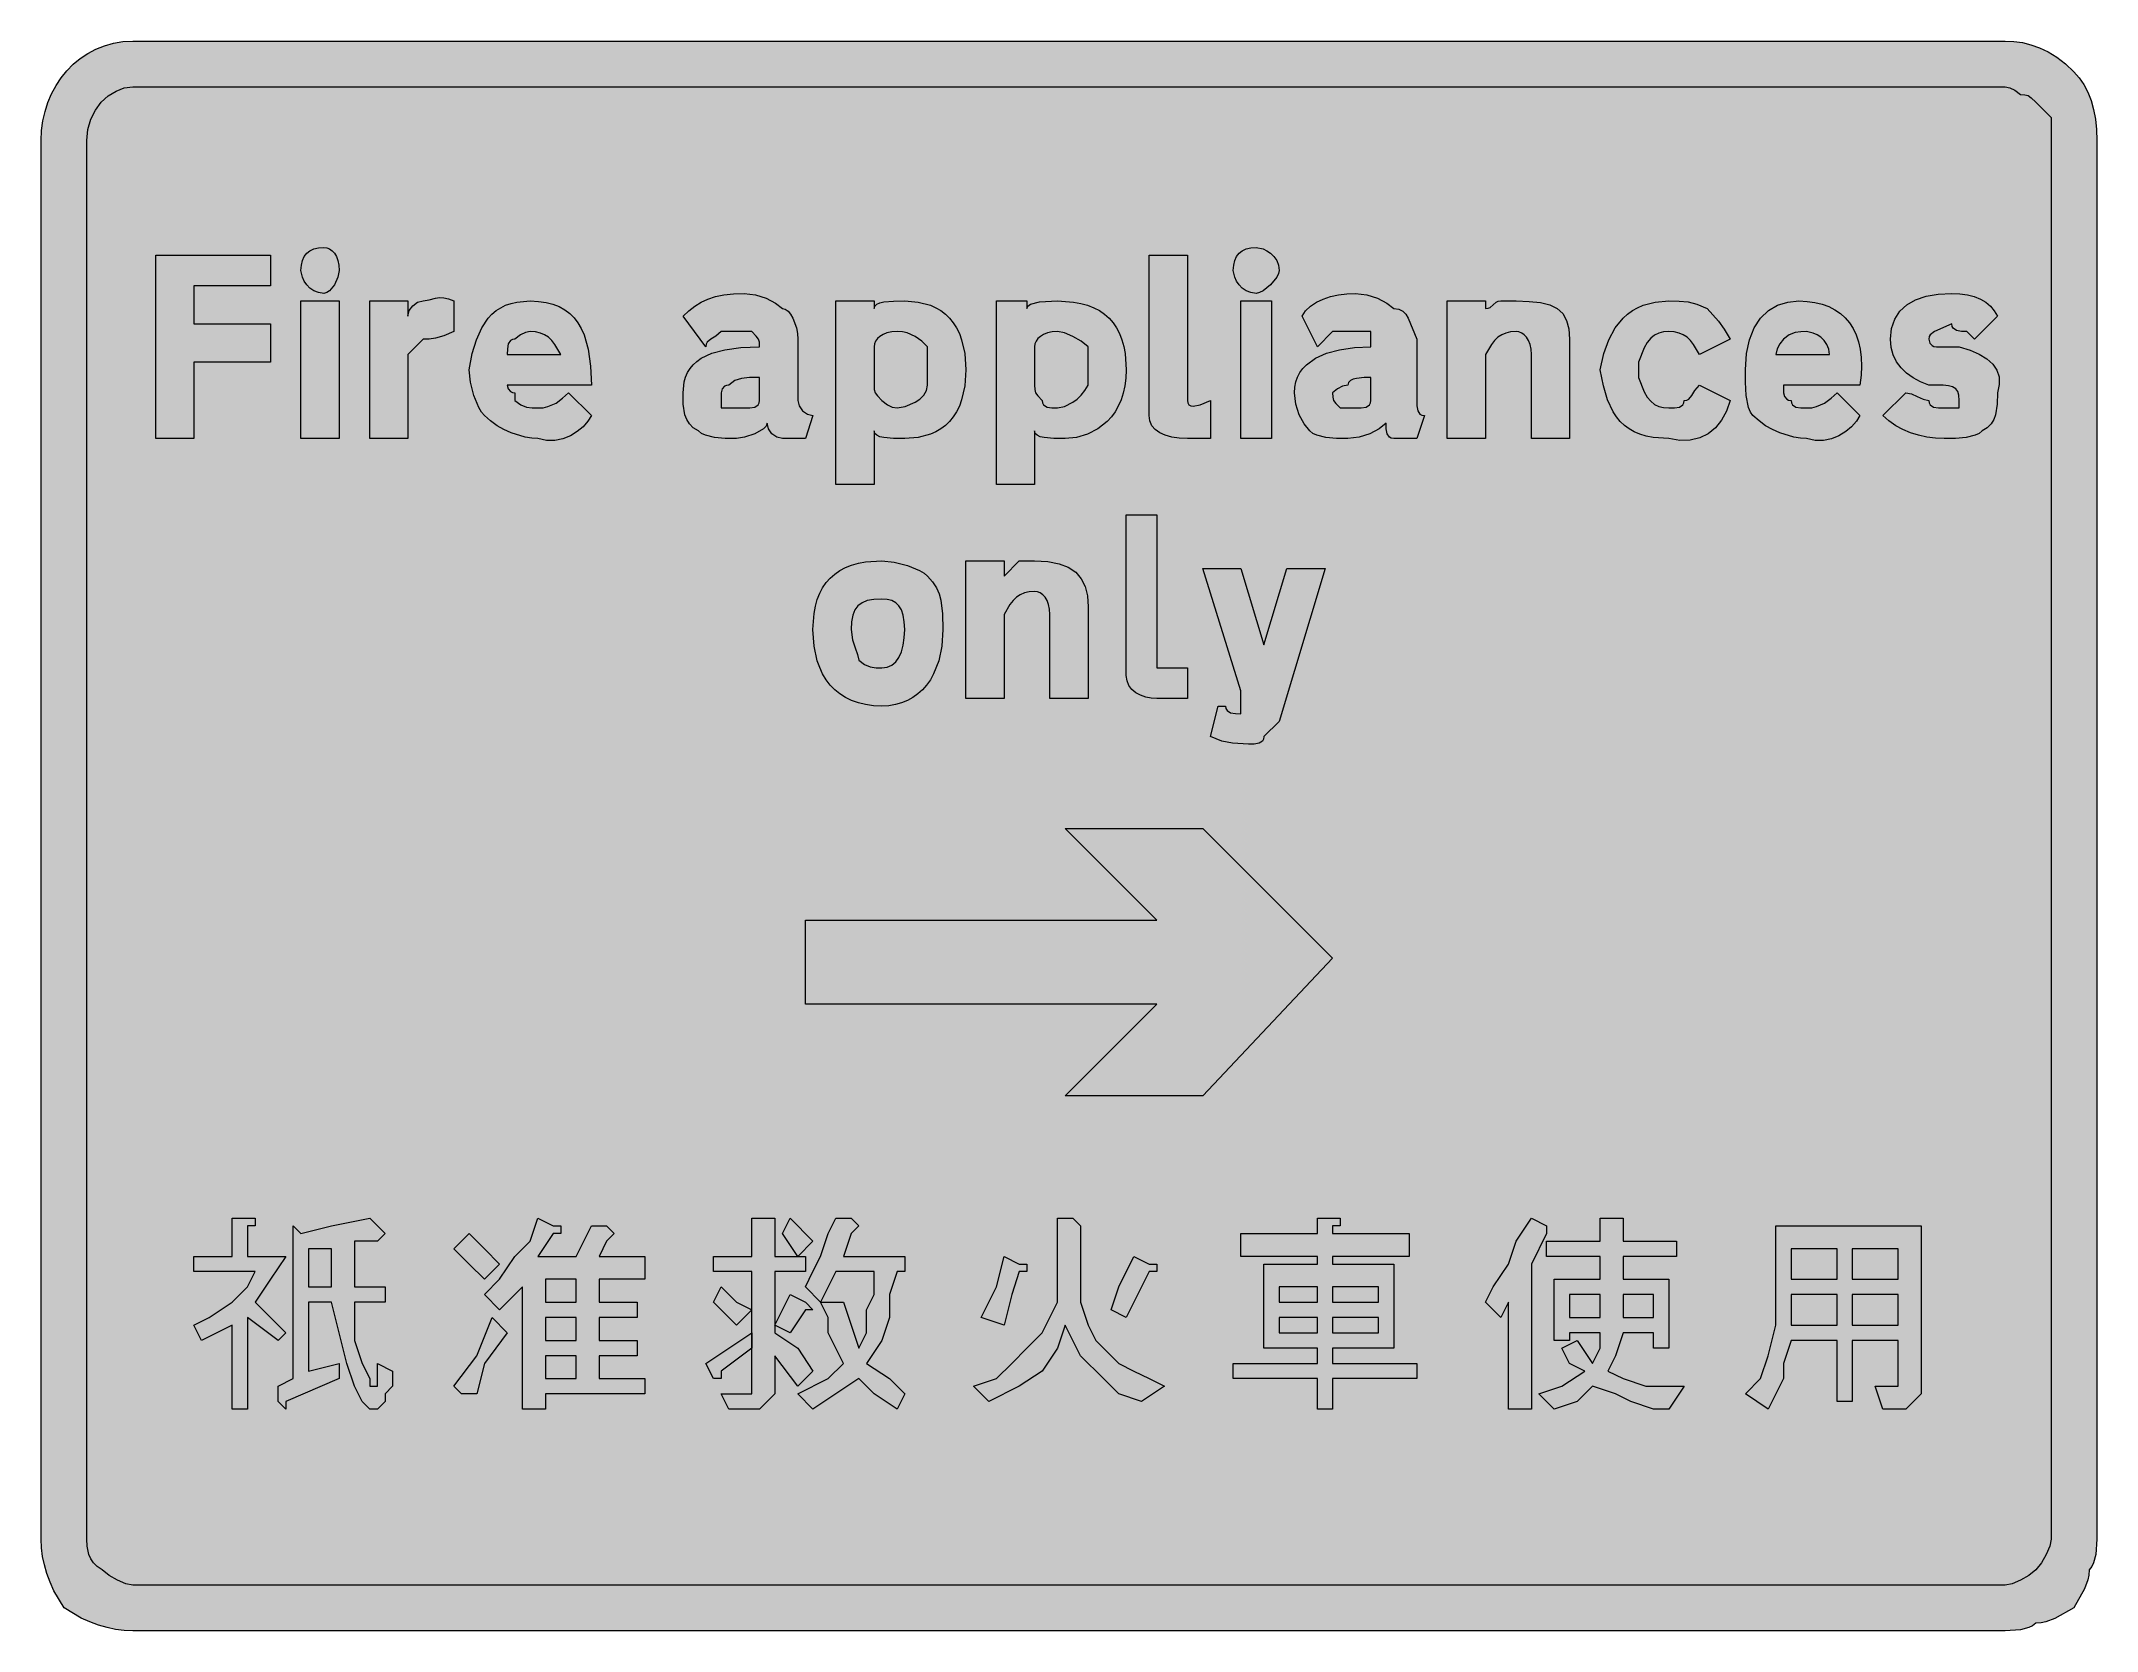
# Model space of a CAD drawing. Header units: metres. Extents: x 123 to 445, y 11 to 260.
import ezdxf

# ---------------------------------------------------------------- set-up
doc = ezdxf.new("R2010")
doc.units = ezdxf.units.M
doc.layers.add('FILL_BLACK_000000', color=7, linetype='Continuous', true_color=0x000000)
doc.layers.add('FILL_WHITE_FFFFFF', color=7, linetype='Continuous', true_color=0xffffff)

msp = doc.modelspace()

# ---------------------------------------------------------------- hatches: boundary and pattern name
at = {"layer": 'FILL_BLACK_000000', "true_color": 0x000000}
h = msp.add_hatch(color=7, dxfattribs=at)
h.dxf.hatch_style = 1
h.paths.add_polyline_path([(430.95, 260.16), (432.3, 260.1), (433.65, 259.92), (435, 259.59), (436.35, 259.11), (437.7, 258.46), (439.05, 257.63), (440.4, 256.6), (441.75, 255.36), (442.59, 254.4), (443.32, 253.33), (443.94, 252.15), (444.45, 250.86), (444.84, 249.45), (445.12, 247.93), (445.29, 246.3), (445.35, 244.56), (445.35, 24.96), (445.2, 22.56), (444.84, 21.25), (444.55, 20.66), (444.15, 20.16), (444.1, 19.31), (443.94, 18.55), (443.4, 17.16), (441.75, 14.16), (438.75, 12.51), (437.36, 11.97), (436.6, 11.81), (435.75, 11.76), (435.25, 11.36), (434.66, 11.07), (433.35, 10.71), (430.95, 10.56), (136.95, 10.56), (135.6, 10.62), (134.25, 10.78), (132.9, 11.07), (131.55, 11.46), (130.2, 11.97), (128.85, 12.58), (126.15, 14.16), (124.57, 16.86), (123.96, 18.21), (123.45, 19.56), (123.06, 20.91), (122.77, 22.26), (122.61, 23.61), (122.55, 24.96), (122.55, 244.56), (122.62, 246.12), (122.82, 247.64), (123.16, 249.12), (123.62, 250.54), (124.2, 251.9), (124.89, 253.19), (125.69, 254.39), (126.6, 255.51), (127.6, 256.53), (128.7, 257.44), (129.89, 258.23), (131.16, 258.9), (132.5, 259.44), (133.92, 259.83), (135.4, 260.08), (136.95, 260.16), (430.95, 260.16)])
h = msp.add_hatch(color=7, dxfattribs=at)
h.dxf.hatch_style = 1
h.paths.add_polyline_path([(146.55, 197.76), (140.55, 197.76), (140.55, 226.56), (158.55, 226.56), (158.55, 221.76), (146.55, 221.76), (146.55, 215.76), (158.55, 215.76), (158.55, 209.76), (146.55, 209.76), (146.55, 197.76)])
h = msp.add_hatch(color=7, dxfattribs=at)
h.dxf.hatch_style = 1
h.paths.add_polyline_path([(169.14, 223.09), (168.6, 221.91), (167.83, 220.95), (167.4, 220.67), (166.95, 220.56), (166.11, 220.67), (165.37, 220.95), (164.76, 221.38), (164.25, 221.91), (163.86, 222.49), (163.57, 223.09), (163.35, 224.16), (163.41, 225), (163.57, 225.73), (163.86, 226.35), (164.25, 226.86), (164.76, 227.25), (165.37, 227.53), (166.11, 227.7), (166.95, 227.76), (167.4, 227.7), (167.83, 227.53), (168.24, 227.25), (168.6, 226.86), (168.91, 226.35), (169.14, 225.73), (169.3, 225), (169.35, 224.16), (169.14, 223.09)])
h = msp.add_hatch(color=7, dxfattribs=at)
h.dxf.hatch_style = 1
h.paths.add_polyline_path([(302.55, 204.96), (302.55, 203.76), (302.61, 203.37), (302.77, 203.08), (303.06, 202.92), (303.45, 202.86), (304.57, 203.08), (306.15, 203.76), (306.15, 197.76), (304.95, 197.76), (302.55, 197.76), (301.26, 197.82), (300.09, 197.98), (299.07, 198.27), (298.2, 198.66), (297.5, 199.17), (296.98, 199.78), (296.66, 200.52), (296.55, 201.36), (296.55, 202.56), (296.55, 226.56), (302.55, 226.56), (302.55, 204.96)])
h = msp.add_hatch(color=7, dxfattribs=at)
h.dxf.hatch_style = 1
h.paths.add_polyline_path([(316.84, 223.66), (316.56, 223.09), (315.6, 221.91), (314.42, 220.95), (313.85, 220.67), (313.35, 220.56), (312.51, 220.67), (311.77, 220.95), (311.16, 221.38), (310.65, 221.91), (310.26, 222.49), (309.97, 223.09), (309.75, 224.16), (309.81, 225), (309.97, 225.73), (310.26, 226.35), (310.65, 226.86), (311.16, 227.25), (311.77, 227.53), (312.51, 227.7), (313.35, 227.76), (314.42, 227.53), (315.02, 227.25), (315.6, 226.86), (316.13, 226.35), (316.56, 225.73), (316.84, 225), (316.95, 224.16), (316.84, 223.66)])
h = msp.add_hatch(color=7, dxfattribs=at)
h.dxf.hatch_style = 1
h.paths.add_polyline_path([(174.15, 219.36), (180.15, 219.36), (180.15, 216.96), (180.36, 217.84), (180.9, 218.61), (181.67, 219.15), (182.55, 219.36), (183.47, 219.53), (184.5, 219.81), (185.09, 219.89), (185.76, 219.87), (186.5, 219.7), (187.35, 219.36), (187.35, 214.56), (185.76, 213.87), (184.5, 213.51), (183.47, 213.38), (182.55, 213.36), (180.15, 210.96), (180.15, 197.76), (174.15, 197.76), (174.15, 219.36)])
h = msp.add_hatch(color=7, dxfattribs=at)
h.dxf.hatch_style = 1
h.paths.add_polyline_path([(238.95, 197.76), (238.07, 197.97), (237.3, 198.51), (236.76, 199.28), (236.55, 200.16), (236.39, 199.71), (235.97, 199.28), (234.6, 198.51), (233.01, 197.97), (231.75, 197.76), (229.97, 197.78), (228.3, 197.91), (226.86, 198.27), (226.25, 198.56), (225.75, 198.96), (224.96, 199.46), (224.36, 200.07), (223.94, 200.75), (223.65, 201.51), (223.39, 203.18), (223.35, 204.96), (223.52, 206.65), (223.74, 207.41), (224.04, 208.11), (224.44, 208.76), (224.93, 209.35), (225.52, 209.88), (226.2, 210.36), (227.86, 211.15), (229.93, 211.71), (232.42, 212.05), (235.35, 212.16), (235.33, 212.87), (235.2, 213.36), (234.84, 213.85), (234.15, 214.56), (232.95, 214.56), (229.35, 214.56), (228.47, 213.85), (227.7, 213.36), (227.16, 212.87), (227, 212.56), (226.95, 212.16), (223.35, 216.96), (224.25, 217.8), (225.19, 218.53), (226.18, 219.15), (227.25, 219.66), (228.44, 220.05), (229.76, 220.33), (231.26, 220.5), (232.95, 220.56), (234.73, 220.35), (236.4, 219.81), (237.84, 219.04), (238.95, 218.16), (239.4, 218.05), (239.83, 217.75), (240.24, 217.27), (240.6, 216.66), (241.14, 215.12), (241.3, 214.26), (241.35, 213.36), (241.35, 203.76), (241.56, 202.88), (242.1, 202.11), (242.87, 201.57), (243.75, 201.36), (242.55, 197.76), (238.95, 197.76)])
h.paths.add_polyline_path([(232.95, 202.56), (233.83, 202.58), (234.6, 202.71), (235.14, 203.07), (235.3, 203.36), (235.35, 203.76), (235.35, 207.36), (233.76, 207.34), (232.5, 207.21), (231.47, 206.85), (230.55, 206.16), (230.15, 206.11), (229.86, 205.97), (229.5, 205.56), (229.35, 204.96), (229.35, 202.56), (232.95, 202.56)], flags=16)
h = msp.add_hatch(color=7, dxfattribs=at)
h.dxf.hatch_style = 1
h.paths.add_polyline_path([(334.95, 197.76), (334.55, 197.81), (334.26, 197.97), (333.9, 198.51), (333.77, 199.28), (333.75, 200.16), (332.64, 199.28), (331.2, 198.51), (329.53, 197.97), (327.75, 197.76), (325.97, 197.78), (324.3, 197.91), (322.86, 198.27), (322.25, 198.56), (321.75, 198.96), (320.87, 200.07), (320.1, 201.51), (319.56, 203.18), (319.35, 204.96), (319.41, 205.83), (319.57, 206.65), (319.84, 207.41), (320.21, 208.11), (320.68, 208.76), (321.25, 209.35), (322.65, 210.36), (324.39, 211.15), (326.44, 211.71), (328.77, 212.05), (331.35, 212.16), (331.35, 214.56), (328.95, 214.56), (325.35, 214.56), (322.95, 212.16), (320.55, 216.96), (321.11, 217.8), (321.86, 218.53), (322.79, 219.15), (323.85, 219.66), (325.03, 220.05), (326.29, 220.33), (327.6, 220.5), (328.95, 220.56), (330.73, 220.35), (332.4, 219.81), (333.84, 219.04), (334.95, 218.16), (335.74, 218.05), (336.36, 217.75), (336.83, 217.27), (337.2, 216.66), (338.55, 213.36), (338.55, 203.76), (338.57, 202.88), (338.7, 202.11), (339.06, 201.57), (339.35, 201.41), (339.75, 201.36), (338.55, 197.76), (334.95, 197.76)])
h.paths.add_polyline_path([(325.5, 203.76), (325.86, 203.27), (326.55, 202.56), (328.95, 202.56), (329.83, 202.58), (330.6, 202.71), (331.14, 203.07), (331.3, 203.36), (331.35, 203.76), (331.35, 207.36), (330.28, 207.34), (329.1, 207.21), (328.57, 207.07), (328.14, 206.85), (327.86, 206.56), (327.75, 206.16), (326.87, 205.97), (326.1, 205.56), (325.35, 204.96), (325.37, 204.25), (325.5, 203.76)], flags=16)
h = msp.add_hatch(color=7, dxfattribs=at)
h.dxf.hatch_style = 1
h.paths.add_polyline_path([(429.71, 203.18), (429.45, 201.51), (429.16, 200.75), (428.74, 200.07), (428.14, 199.46), (427.35, 198.96), (426.85, 198.56), (426.24, 198.27), (424.8, 197.91), (423.13, 197.78), (421.35, 197.76), (420, 197.82), (418.67, 197.98), (417.36, 198.27), (416.1, 198.66), (414.89, 199.17), (413.76, 199.78), (412.7, 200.52), (411.75, 201.36), (415.35, 204.96), (416.25, 204.77), (417.15, 204.36), (418.05, 203.95), (418.95, 203.76), (419, 203.36), (419.16, 203.07), (419.7, 202.71), (420.47, 202.58), (421.35, 202.56), (423.75, 202.56), (423.75, 203.76), (423.69, 204.55), (423.51, 205.15), (423.18, 205.57), (422.7, 205.86), (422.05, 206.03), (421.22, 206.12), (418.95, 206.16), (417.66, 206.67), (416.49, 207.28), (415.47, 208.02), (414.6, 208.86), (413.9, 209.82), (413.38, 210.88), (413.06, 212.07), (412.95, 213.36), (413.12, 215.05), (413.61, 216.51), (414.41, 217.75), (415.5, 218.76), (416.88, 219.55), (418.52, 220.11), (420.41, 220.45), (422.55, 220.56), (423.84, 220.5), (425.03, 220.33), (426.09, 220.05), (427.05, 219.66), (427.89, 219.15), (428.62, 218.53), (429.24, 217.8), (429.75, 216.96), (426.15, 213.36), (424.95, 214.56), (424.07, 214.58), (423.3, 214.71), (422.76, 215.07), (422.6, 215.36), (422.55, 215.76), (419.85, 214.56), (419.17, 214.07), (419.01, 213.76), (418.95, 213.36), (419.1, 212.76), (419.46, 212.35), (419.75, 212.21), (420.15, 212.16), (423.75, 212.16), (425.44, 211.65), (426.88, 211.03), (428.07, 210.3), (429, 209.46), (429.64, 208.5), (429.99, 207.43), (430.03, 206.25), (429.75, 204.96), (429.71, 203.18)])
h = msp.add_hatch(color=7, dxfattribs=at)
h.dxf.hatch_style = 1
h.paths.add_polyline_path([(163.35, 197.76), (163.35, 219.36), (169.35, 219.36), (169.35, 197.76), (163.35, 197.76)])
h = msp.add_hatch(color=7, dxfattribs=at)
h.dxf.hatch_style = 1
h.paths.add_polyline_path([(195.9, 205.56), (196.26, 205.15), (196.55, 205.01), (196.95, 204.96), (196.95, 203.76), (197.85, 203.07), (198.75, 202.71), (199.65, 202.58), (200.55, 202.56), (201.4, 202.61), (202.14, 202.77), (203.4, 203.31), (204.43, 204.08), (205.35, 204.96), (208.95, 201.36), (208.39, 200.47), (207.64, 199.62), (206.71, 198.85), (205.65, 198.21), (204.47, 197.74), (203.21, 197.48), (201.9, 197.47), (200.55, 197.76), (199.6, 197.82), (198.56, 197.98), (196.35, 198.66), (195.23, 199.17), (194.14, 199.78), (193.1, 200.52), (192.15, 201.36), (191.7, 201.92), (191.27, 202.65), (190.5, 204.51), (189.96, 206.59), (189.75, 208.56), (190.26, 211.09), (190.91, 213.28), (191.73, 215.14), (192.75, 216.66), (193.34, 217.29), (193.99, 217.84), (194.71, 218.31), (195.49, 218.68), (196.34, 218.98), (197.26, 219.19), (199.35, 219.36), (200.64, 219.3), (201.83, 219.14), (202.91, 218.86), (203.89, 218.48), (204.77, 217.99), (205.55, 217.4), (206.24, 216.7), (206.85, 215.91), (207.37, 215.02), (207.81, 214.03), (208.46, 211.77), (208.83, 209.14), (208.95, 206.16), (195.75, 206.16), (195.9, 205.56)])
h.paths.add_polyline_path([(203.23, 212.53), (202.74, 213.15), (202.2, 213.66), (201.61, 214.05), (200.94, 214.33), (200.2, 214.5), (199.35, 214.56), (198.6, 214.41), (197.83, 214.05), (196.95, 213.36), (196.55, 213.31), (196.26, 213.15), (195.9, 212.61), (195.77, 211.84), (195.75, 210.96), (204.15, 210.96), (203.23, 212.53)], flags=16)
h = msp.add_hatch(color=7, dxfattribs=at)
h.dxf.hatch_style = 1
h.paths.add_polyline_path([(267.09, 203.83), (266.73, 202.86), (266.29, 201.98), (265.78, 201.18), (265.2, 200.46), (264.55, 199.83), (263.82, 199.28), (263.04, 198.81), (262.18, 198.43), (260.29, 197.93), (258.15, 197.76), (256.39, 197.78), (254.85, 197.91), (254.24, 198.05), (253.76, 198.27), (253.46, 198.56), (253.35, 198.96), (253.35, 190.56), (247.35, 190.56), (247.35, 219.36), (253.35, 219.36), (253.35, 218.16), (253.46, 218.56), (253.76, 218.85), (254.24, 219.07), (254.85, 219.21), (256.39, 219.34), (258.15, 219.36), (260.29, 219.19), (262.18, 218.68), (263.04, 218.31), (263.82, 217.84), (264.55, 217.29), (265.2, 216.66), (265.78, 215.94), (266.29, 215.14), (266.73, 214.26), (267.09, 213.28), (267.58, 211.09), (267.75, 208.56), (267.58, 206.03), (267.09, 203.83)])
h.paths.add_polyline_path([(259.8, 203.46), (260.55, 203.97), (261.17, 204.58), (261.59, 205.32), (261.75, 206.16), (261.75, 210.96), (261.75, 212.16), (260.83, 213.04), (259.8, 213.81), (258.54, 214.35), (257.8, 214.51), (256.95, 214.56), (256.11, 214.51), (255.37, 214.35), (254.76, 214.12), (254.25, 213.81), (253.86, 213.45), (253.57, 213.04), (253.41, 212.61), (253.35, 212.16), (253.35, 206.16), (253.37, 205.45), (253.5, 204.96), (253.86, 204.47), (254.55, 203.76), (255.43, 203.07), (256.2, 202.71), (256.95, 202.56), (258.21, 202.78), (259.8, 203.46)], flags=16)
h = msp.add_hatch(color=7, dxfattribs=at)
h.dxf.hatch_style = 1
h.paths.add_polyline_path([(292.73, 206.03), (292.48, 204.89), (292.12, 203.83), (291.69, 202.86), (291.18, 201.98), (290.6, 201.18), (289.95, 200.46), (288.5, 199.28), (286.87, 198.43), (285.14, 197.93), (283.35, 197.76), (281.59, 197.78), (280.05, 197.91), (279.44, 198.05), (278.96, 198.27), (278.66, 198.56), (278.55, 198.96), (278.55, 190.56), (272.55, 190.56), (272.55, 219.36), (277.35, 219.36), (277.35, 218.16), (277.51, 218.56), (277.93, 218.85), (279.3, 219.21), (282.15, 219.36), (284.68, 219.19), (285.82, 218.98), (286.88, 218.68), (287.85, 218.31), (288.73, 217.84), (289.53, 217.29), (290.25, 216.66), (290.88, 215.94), (291.43, 215.14), (291.9, 214.26), (292.27, 213.28), (292.57, 212.23), (292.78, 211.09), (292.95, 208.56), (292.89, 207.25), (292.73, 206.03)])
h.paths.add_polyline_path([(284.55, 203.46), (285.22, 203.97), (285.86, 204.58), (286.45, 205.32), (286.95, 206.16), (286.95, 210.96), (286.95, 212.16), (285.86, 213.04), (284.55, 213.81), (283.24, 214.35), (282.15, 214.56), (281.31, 214.51), (280.58, 214.35), (279.96, 214.12), (279.45, 213.81), (279.06, 213.45), (278.77, 213.04), (278.61, 212.61), (278.55, 212.16), (278.55, 206.16), (278.57, 205.45), (278.7, 204.96), (279.06, 204.47), (279.75, 203.76), (279.8, 203.36), (279.96, 203.07), (280.5, 202.71), (281.27, 202.58), (282.15, 202.56), (283.24, 202.78), (284.55, 203.46)], flags=16)
h = msp.add_hatch(color=7, dxfattribs=at)
h.dxf.hatch_style = 1
h.paths.add_polyline_path([(310.95, 197.76), (310.95, 219.36), (315.75, 219.36), (315.75, 197.76), (310.95, 197.76)])
h = msp.add_hatch(color=7, dxfattribs=at)
h.dxf.hatch_style = 1
h.paths.add_polyline_path([(356.55, 197.76), (356.55, 210.96), (356.5, 211.8), (356.34, 212.53), (356.11, 213.15), (355.8, 213.66), (355.44, 214.05), (355.03, 214.33), (354.6, 214.5), (354.15, 214.56), (353.3, 214.5), (352.56, 214.33), (351.89, 214.05), (351.3, 213.66), (350.76, 213.15), (350.27, 212.53), (349.35, 210.96), (349.35, 197.76), (343.35, 197.76), (343.35, 219.36), (349.35, 219.36), (349.35, 218.16), (349.75, 218.21), (350.06, 218.35), (350.55, 218.76), (351.04, 219.17), (351.35, 219.31), (351.75, 219.36), (354.15, 219.36), (356.23, 219.3), (357.99, 219.1), (359.44, 218.73), (360.6, 218.16), (361.47, 217.37), (362.08, 216.32), (362.44, 215), (362.55, 213.36), (362.55, 212.16), (362.55, 197.76), (356.55, 197.76)])
h = msp.add_hatch(color=7, dxfattribs=at)
h.dxf.hatch_style = 1
h.paths.add_polyline_path([(379.76, 219.34), (381.15, 219.21), (382.54, 218.85), (384.15, 218.16), (385.95, 216.21), (386.85, 214.95), (387.75, 213.36), (382.95, 210.96), (382.03, 212.53), (381.54, 213.15), (381, 213.66), (380.41, 214.05), (379.74, 214.33), (379, 214.5), (378.15, 214.56), (377.3, 214.5), (376.56, 214.32), (375.89, 213.99), (375.3, 213.51), (374.76, 212.86), (374.27, 212.03), (373.35, 209.76), (373.35, 208.56), (373.35, 207.36), (374.27, 205.09), (374.76, 204.26), (375.3, 203.61), (375.89, 203.13), (376.56, 202.8), (377.3, 202.62), (378.15, 202.56), (379.03, 202.58), (379.8, 202.71), (380.34, 203.07), (380.5, 203.36), (380.55, 203.76), (380.95, 203.81), (381.26, 203.97), (381.75, 204.51), (382.24, 205.28), (382.95, 206.16), (387.75, 203.76), (387.19, 202.07), (386.42, 200.63), (385.45, 199.44), (384.3, 198.51), (382.98, 197.87), (381.51, 197.52), (379.89, 197.48), (378.15, 197.76), (375.67, 197.93), (374.58, 198.14), (373.59, 198.43), (372.7, 198.81), (371.89, 199.28), (371.15, 199.83), (370.5, 200.46), (369.92, 201.18), (369.4, 201.98), (368.53, 203.83), (367.86, 206.03), (367.35, 208.56), (367.91, 211.09), (368.7, 213.28), (369.71, 215.14), (370.95, 216.66), (371.65, 217.29), (372.41, 217.84), (373.23, 218.31), (374.1, 218.68), (376.01, 219.19), (378.15, 219.36), (379.76, 219.34)])
h = msp.add_hatch(color=7, dxfattribs=at)
h.dxf.hatch_style = 1
h.paths.add_polyline_path([(396.15, 204.96), (396.3, 204.36), (396.66, 203.95), (396.95, 203.81), (397.35, 203.76), (397.4, 203.36), (397.56, 203.07), (398.1, 202.71), (398.87, 202.58), (399.75, 202.56), (400.6, 202.61), (401.34, 202.77), (402.6, 203.31), (403.63, 204.08), (404.55, 204.96), (408.15, 201.36), (407.59, 200.47), (406.84, 199.62), (405.91, 198.85), (404.85, 198.21), (403.67, 197.74), (402.41, 197.48), (401.1, 197.47), (399.75, 197.76), (398.8, 197.82), (397.76, 197.98), (395.55, 198.66), (394.43, 199.17), (393.34, 199.78), (392.3, 200.52), (391.35, 201.36), (390.95, 201.92), (390.66, 202.65), (390.3, 204.51), (390.17, 206.59), (390.15, 208.56), (390.31, 211.09), (390.79, 213.28), (391.54, 215.14), (392.55, 216.66), (393.78, 217.84), (395.21, 218.68), (396.81, 219.19), (398.55, 219.36), (399.86, 219.3), (401.08, 219.14), (402.21, 218.86), (403.26, 218.48), (404.21, 217.99), (405.07, 217.4), (405.83, 216.7), (406.5, 215.91), (407.07, 215.02), (407.54, 214.03), (407.91, 212.94), (408.17, 211.77), (408.33, 210.5), (408.38, 209.14), (408.32, 207.69), (408.15, 206.16), (396.15, 206.16), (396.15, 204.96)])
h.paths.add_polyline_path([(403.24, 211.8), (402.96, 212.53), (402.53, 213.15), (402, 213.66), (401.42, 214.05), (400.82, 214.33), (399.75, 214.56), (398.85, 214.54), (397.95, 214.41), (397.05, 214.05), (396.15, 213.36), (395.55, 212.61), (395.14, 211.84), (394.95, 210.96), (403.35, 210.96), (403.24, 211.8)], flags=16)
h = msp.add_hatch(color=7, dxfattribs=at)
h.dxf.hatch_style = 1
h.paths.add_polyline_path([(297.75, 162.96), (297.75, 161.76), (302.55, 161.76), (302.55, 156.96), (301.35, 156.96), (297.75, 156.96), (296.85, 157.02), (295.99, 157.18), (295.18, 157.47), (294.45, 157.86), (293.84, 158.37), (293.36, 158.98), (293.06, 159.72), (292.95, 160.56), (292.95, 161.76), (292.95, 185.76), (297.75, 185.76), (297.75, 162.96)])
h = msp.add_hatch(color=7, dxfattribs=at)
h.dxf.hatch_style = 1
h.paths.add_polyline_path([(263.49, 162.85), (262.69, 160.8), (262.18, 159.89), (261.6, 159.06), (260.95, 158.32), (260.22, 157.66), (259.44, 157.09), (258.58, 156.62), (257.66, 156.25), (256.69, 155.98), (255.65, 155.82), (254.55, 155.76), (253.24, 155.82), (252.02, 155.98), (250.88, 156.25), (249.82, 156.62), (248.85, 157.09), (247.97, 157.66), (247.17, 158.32), (246.45, 159.06), (245.82, 159.89), (245.27, 160.8), (244.8, 161.79), (244.43, 162.85), (243.92, 165.18), (243.75, 167.76), (243.92, 170.29), (244.13, 171.43), (244.43, 172.48), (244.8, 173.46), (245.27, 174.34), (245.82, 175.14), (246.45, 175.86), (247.17, 176.49), (247.97, 177.04), (248.85, 177.51), (249.82, 177.88), (250.88, 178.18), (252.02, 178.39), (254.55, 178.56), (256.52, 178.35), (258.6, 177.81), (260.46, 177.04), (261.19, 176.61), (261.75, 176.16), (262.54, 175.26), (263.14, 174.34), (263.56, 173.4), (263.85, 172.41), (264.11, 170.25), (264.15, 167.76), (263.98, 165.18), (263.49, 162.85)])
h.paths.add_polyline_path([(257.92, 170.03), (257.64, 170.86), (257.25, 171.51), (256.74, 171.99), (256.12, 172.32), (255.39, 172.5), (254.55, 172.56), (253.31, 172.5), (252.28, 172.32), (251.45, 171.99), (250.8, 171.51), (250.32, 170.86), (249.99, 170.03), (249.81, 169), (249.75, 167.76), (249.94, 166.17), (250.35, 164.91), (250.76, 163.88), (250.95, 162.96), (251.85, 162.27), (252.75, 161.91), (253.65, 161.78), (254.55, 161.76), (255.39, 161.87), (256.12, 162.19), (256.74, 162.71), (257.25, 163.41), (257.64, 164.28), (257.92, 165.3), (258.09, 166.47), (258.15, 167.76), (258.09, 169), (257.92, 170.03)], flags=16)
h = msp.add_hatch(color=7, dxfattribs=at)
h.dxf.hatch_style = 1
h.paths.add_polyline_path([(280.95, 156.96), (280.95, 168.96), (280.95, 170.16), (280.9, 171), (280.74, 171.73), (280.51, 172.35), (280.2, 172.86), (279.84, 173.25), (279.43, 173.53), (279, 173.7), (278.55, 173.76), (277.7, 173.7), (276.96, 173.53), (276.29, 173.25), (275.7, 172.86), (275.16, 172.35), (274.67, 171.73), (273.75, 170.16), (273.75, 156.96), (267.75, 156.96), (267.75, 178.56), (273.75, 178.56), (273.75, 176.16), (276.15, 178.56), (278.55, 178.56), (280.63, 178.45), (282.39, 178.11), (283.84, 177.55), (285, 176.76), (285.87, 175.75), (286.48, 174.51), (286.84, 173.05), (286.95, 171.36), (286.95, 156.96), (280.95, 156.96)])
h = msp.add_hatch(color=7, dxfattribs=at)
h.dxf.hatch_style = 1
h.paths.add_polyline_path([(316.95, 153.36), (314.55, 150.96), (314.5, 150.56), (314.34, 150.27), (313.8, 149.91), (313.03, 149.78), (312.15, 149.76), (309.6, 149.91), (307.93, 150.27), (306.15, 150.96), (307.35, 155.76), (308.55, 155.76), (308.6, 155.36), (308.76, 155.07), (309.3, 154.71), (310.07, 154.58), (310.95, 154.56), (310.95, 155.76), (310.95, 156.96), (310.95, 158.16), (304.95, 177.36), (310.95, 177.36), (314.55, 165.36), (318.15, 177.36), (324.15, 177.36), (316.95, 153.36)])
h = msp.add_hatch(color=7, dxfattribs=at)
h.dxf.hatch_style = 1
h.paths.add_polyline_path([(325.35, 116.16), (304.95, 94.56), (283.35, 94.56), (297.75, 108.96), (242.55, 108.96), (242.55, 122.16), (297.75, 122.16), (283.35, 136.56), (304.95, 136.56), (325.35, 116.16)])
h = msp.add_hatch(color=7, dxfattribs=at)
h.dxf.hatch_style = 1
h.paths.add_polyline_path([(146.55, 69.36), (152.55, 69.36), (152.55, 75.36), (153.75, 75.36), (154.95, 75.36), (156.15, 75.36), (156.15, 74.16), (154.95, 74.16), (154.95, 69.36), (159.75, 69.36), (160.95, 69.36), (158.55, 65.76), (156.15, 62.16), (158.55, 59.76), (160.95, 57.36), (159.75, 56.16), (154.95, 59.76), (154.95, 45.36), (152.55, 45.36), (152.55, 58.56), (147.75, 56.16), (146.55, 58.56), (148.95, 59.76), (152.55, 62.16), (154.95, 64.56), (156.15, 66.96), (146.55, 66.96), (146.55, 69.36)])
h = msp.add_hatch(color=7, dxfattribs=at)
h.dxf.hatch_style = 1
h.paths.add_polyline_path([(168.15, 74.16), (174.15, 75.36), (175.35, 74.16), (176.55, 72.96), (175.35, 71.76), (174.15, 71.76), (171.75, 71.76), (171.75, 64.56), (176.55, 64.56), (176.55, 62.16), (171.75, 62.16), (171.75, 58.56), (171.75, 56.16), (172.95, 52.56), (174.15, 50.16), (174.15, 48.96), (175.35, 48.96), (175.35, 50.16), (175.35, 52.56), (177.75, 51.36), (177.75, 48.96), (176.55, 47.76), (176.55, 46.56), (175.35, 45.36), (174.15, 45.36), (172.95, 46.56), (171.75, 48.96), (170.55, 52.56), (169.35, 57.36), (168.15, 62.16), (164.55, 62.16), (164.55, 51.36), (169.35, 52.56), (169.35, 50.16), (160.95, 46.56), (160.95, 45.36), (159.75, 46.56), (159.75, 48.96), (162.15, 50.16), (162.15, 74.16), (163.35, 72.96), (168.15, 74.16)])
h.paths.add_polyline_path([(168.15, 70.56), (164.55, 70.56), (164.55, 64.56), (168.15, 64.56), (168.15, 70.56)], flags=16)
h = msp.add_hatch(color=7, dxfattribs=at)
h.dxf.hatch_style = 1
h.paths.add_polyline_path([(200.55, 75.36), (202.95, 74.16), (204.15, 74.16), (204.15, 72.96), (202.95, 72.96), (200.55, 69.36), (206.55, 69.36), (208.95, 74.16), (211.35, 74.16), (212.55, 72.96), (211.35, 71.76), (210.15, 69.36), (217.35, 69.36), (217.35, 65.76), (210.15, 65.76), (210.15, 62.16), (216.15, 62.16), (216.15, 59.76), (210.15, 59.76), (210.15, 56.16), (216.15, 56.16), (216.15, 53.76), (210.15, 53.76), (210.15, 50.16), (217.35, 50.16), (217.35, 47.76), (201.75, 47.76), (201.75, 45.36), (198.15, 45.36), (198.15, 64.56), (194.55, 60.96), (192.15, 63.36), (194.55, 65.76), (196.95, 69.36), (199.35, 71.76), (200.55, 75.36)])
h.paths.add_polyline_path([(201.75, 56.16), (206.55, 56.16), (206.55, 59.76), (201.75, 59.76), (201.75, 56.16)], flags=16)
h.paths.add_polyline_path([(201.75, 65.76), (201.75, 62.16), (206.55, 62.16), (206.55, 65.76), (201.75, 65.76)], flags=16)
h.paths.add_polyline_path([(206.55, 53.76), (201.75, 53.76), (201.75, 50.16), (206.55, 50.16), (206.55, 53.76)], flags=16)
h = msp.add_hatch(color=7, dxfattribs=at)
h.dxf.hatch_style = 1
h.paths.add_polyline_path([(234.15, 69.36), (234.15, 75.36), (236.55, 75.36), (237.75, 75.36), (237.75, 74.16), (237.75, 69.36), (242.55, 69.36), (242.55, 66.96), (237.75, 66.96), (237.75, 57.36), (241.35, 54.96), (243.75, 51.36), (241.35, 48.96), (237.75, 53.76), (237.75, 48.96), (237.75, 47.76), (236.55, 46.56), (235.35, 45.36), (232.95, 45.36), (230.55, 45.36), (229.35, 47.76), (232.95, 47.76), (234.15, 47.76), (234.15, 48.96), (234.15, 66.96), (228.15, 66.96), (228.15, 69.36), (234.15, 69.36)])
h = msp.add_hatch(color=7, dxfattribs=at)
h.dxf.hatch_style = 1
h.paths.add_polyline_path([(243.75, 71.76), (241.35, 69.36), (238.95, 72.96), (240.15, 75.36), (243.75, 71.76)])
h = msp.add_hatch(color=7, dxfattribs=at)
h.dxf.hatch_style = 1
h.paths.add_polyline_path([(243.75, 66.96), (244.95, 69.36), (246.15, 72.96), (247.35, 75.36), (249.75, 75.36), (250.95, 74.16), (249.75, 72.96), (248.55, 69.36), (258.15, 69.36), (258.15, 66.96), (256.95, 66.96), (255.75, 63.36), (255.75, 59.76), (254.55, 56.16), (252.15, 52.56), (255.75, 50.16), (258.15, 47.76), (256.95, 45.36), (253.35, 47.76), (250.95, 50.16), (247.35, 47.76), (243.75, 45.36), (241.35, 47.76), (246.15, 50.16), (248.55, 52.56), (247.35, 54.96), (246.15, 57.36), (246.15, 59.76), (244.95, 62.16), (242.55, 64.56), (243.75, 66.96)])
h.paths.add_polyline_path([(248.55, 62.16), (249.75, 58.56), (250.95, 54.96), (252.15, 57.36), (252.15, 60.96), (253.35, 63.36), (253.35, 66.96), (247.35, 66.96), (244.95, 62.16), (248.55, 62.16)], flags=16)
h = msp.add_hatch(color=7, dxfattribs=at)
h.dxf.hatch_style = 1
h.paths.add_polyline_path([(285.75, 74.16), (285.75, 72.96), (285.75, 69.36), (285.75, 64.56), (285.75, 62.16), (286.95, 58.56), (288.15, 56.16), (289.35, 54.96), (291.75, 52.56), (294.15, 51.36), (296.55, 50.16), (298.95, 48.96), (295.35, 46.56), (291.75, 47.76), (289.35, 50.16), (285.75, 53.76), (283.35, 58.56), (282.15, 54.96), (279.75, 51.36), (276.15, 48.96), (271.35, 46.56), (268.95, 48.96), (272.55, 50.16), (274.95, 52.56), (277.35, 54.96), (279.75, 57.36), (280.95, 59.76), (282.15, 62.16), (282.15, 65.76), (282.15, 69.36), (282.15, 75.36), (284.55, 75.36), (285.75, 74.16)])
h = msp.add_hatch(color=7, dxfattribs=at)
h.dxf.hatch_style = 1
h.paths.add_polyline_path([(326.55, 74.16), (325.35, 74.16), (325.35, 72.96), (337.35, 72.96), (337.35, 69.36), (325.35, 69.36), (325.35, 68.16), (334.95, 68.16), (334.95, 54.96), (325.35, 54.96), (325.35, 52.56), (338.55, 52.56), (338.55, 50.16), (325.35, 50.16), (325.35, 45.36), (322.95, 45.36), (322.95, 50.16), (309.75, 50.16), (309.75, 52.56), (322.95, 52.56), (322.95, 54.96), (314.55, 54.96), (314.55, 68.16), (322.95, 68.16), (322.95, 69.36), (310.95, 69.36), (310.95, 72.96), (322.95, 72.96), (322.95, 75.36), (325.35, 75.36), (326.55, 75.36), (326.55, 74.16)])
h.paths.add_polyline_path([(322.95, 62.16), (322.95, 64.56), (316.95, 64.56), (316.95, 62.16), (322.95, 62.16)], flags=16)
h.paths.add_polyline_path([(316.95, 57.36), (322.95, 57.36), (322.95, 59.76), (316.95, 59.76), (316.95, 57.36)], flags=16)
h.paths.add_polyline_path([(325.35, 64.56), (325.35, 62.16), (332.55, 62.16), (332.55, 64.56), (325.35, 64.56)], flags=16)
h.paths.add_polyline_path([(332.55, 59.76), (325.35, 59.76), (325.35, 57.36), (332.55, 57.36), (332.55, 59.76)], flags=16)
h = msp.add_hatch(color=7, dxfattribs=at)
h.dxf.hatch_style = 1
h.paths.add_polyline_path([(350.55, 64.56), (352.95, 68.16), (354.15, 71.76), (356.55, 75.36), (358.95, 74.16), (358.95, 72.96), (356.55, 68.16), (356.55, 45.36), (352.95, 45.36), (352.95, 62.16), (351.75, 59.76), (349.35, 62.16), (350.55, 64.56)])
h = msp.add_hatch(color=7, dxfattribs=at)
h.dxf.hatch_style = 1
h.paths.add_polyline_path([(370.95, 75.36), (370.95, 74.16), (370.95, 71.76), (379.35, 71.76), (379.35, 69.36), (370.95, 69.36), (370.95, 65.76), (378.15, 65.76), (378.15, 54.96), (375.75, 54.96), (375.75, 57.36), (370.95, 57.36), (369.75, 53.76), (368.55, 51.36), (370.95, 50.16), (374.55, 48.96), (376.95, 48.96), (380.55, 48.96), (378.15, 45.36), (375.75, 45.36), (372.15, 46.56), (369.75, 47.76), (366.15, 48.96), (363.75, 46.56), (360.15, 45.36), (357.75, 47.76), (361.35, 48.96), (364.95, 51.36), (362.55, 52.56), (361.35, 54.96), (363.75, 56.16), (366.15, 52.56), (367.35, 54.96), (367.35, 57.36), (362.55, 57.36), (362.55, 56.16), (360.15, 56.16), (360.15, 65.76), (367.35, 65.76), (367.35, 69.36), (358.95, 69.36), (358.95, 71.76), (367.35, 71.76), (367.35, 75.36), (370.95, 75.36)])
h.paths.add_polyline_path([(375.75, 63.36), (370.95, 63.36), (370.95, 59.76), (375.75, 59.76), (375.75, 63.36)], flags=16)
h.paths.add_polyline_path([(367.35, 63.36), (362.55, 63.36), (362.55, 59.76), (367.35, 59.76), (367.35, 63.36)], flags=16)
h = msp.add_hatch(color=7, dxfattribs=at)
h.dxf.hatch_style = 1
h.paths.add_polyline_path([(189.75, 68.16), (187.35, 70.56), (189.75, 72.96), (192.15, 70.56), (194.55, 68.16), (192.15, 65.76), (189.75, 68.16)])
h = msp.add_hatch(color=7, dxfattribs=at)
h.dxf.hatch_style = 1
h.paths.add_polyline_path([(415.35, 45.36), (412.95, 45.36), (411.75, 45.36), (410.55, 48.96), (412.95, 48.96), (414.15, 48.96), (414.15, 50.16), (414.15, 51.36), (414.15, 56.16), (406.95, 56.16), (406.95, 46.56), (404.55, 46.56), (404.55, 56.16), (397.35, 56.16), (396.15, 52.56), (396.15, 50.16), (394.95, 47.76), (393.75, 45.36), (390.15, 47.76), (392.55, 50.16), (393.75, 53.76), (394.95, 58.56), (394.95, 64.56), (394.95, 74.16), (417.75, 74.16), (417.75, 50.16), (417.75, 47.76), (416.55, 46.56), (415.35, 45.36)])
h.paths.add_polyline_path([(404.55, 65.76), (404.55, 70.56), (397.35, 70.56), (397.35, 65.76), (404.55, 65.76)], flags=16)
h.paths.add_polyline_path([(404.55, 58.56), (404.55, 63.36), (397.35, 63.36), (397.35, 58.56), (404.55, 58.56)], flags=16)
h.paths.add_polyline_path([(406.95, 70.56), (406.95, 65.76), (414.15, 65.76), (414.15, 70.56), (406.95, 70.56)], flags=16)
h.paths.add_polyline_path([(414.15, 63.36), (406.95, 63.36), (406.95, 58.56), (414.15, 58.56), (414.15, 63.36)], flags=16)
h = msp.add_hatch(color=7, dxfattribs=at)
h.dxf.hatch_style = 1
h.paths.add_polyline_path([(272.55, 64.56), (273.75, 69.36), (276.15, 68.16), (277.35, 68.16), (277.35, 66.96), (276.15, 66.96), (274.95, 63.36), (273.75, 58.56), (270.15, 59.76), (272.55, 64.56)])
h = msp.add_hatch(color=7, dxfattribs=at)
h.dxf.hatch_style = 1
h.paths.add_polyline_path([(291.75, 64.56), (294.15, 69.36), (296.55, 68.16), (297.75, 68.16), (297.75, 66.96), (296.55, 66.96), (292.95, 59.76), (290.55, 60.96), (291.75, 64.56)])
h = msp.add_hatch(color=7, dxfattribs=at)
h.dxf.hatch_style = 1
h.paths.add_polyline_path([(231.75, 62.16), (234.15, 60.96), (231.75, 58.56), (229.35, 60.96), (228.15, 62.16), (229.35, 64.56), (231.75, 62.16)])
h = msp.add_hatch(color=7, dxfattribs=at)
h.dxf.hatch_style = 1
h.paths.add_polyline_path([(240.15, 63.36), (242.55, 62.16), (243.75, 60.96), (242.55, 60.96), (240.15, 57.36), (237.75, 58.56), (240.15, 63.36)])
h = msp.add_hatch(color=7, dxfattribs=at)
h.dxf.hatch_style = 1
h.paths.add_polyline_path([(190.95, 53.76), (193.35, 59.76), (195.75, 57.36), (192.15, 52.56), (190.95, 47.76), (189.75, 47.76), (188.55, 47.76), (187.35, 48.96), (190.95, 53.76)])
h = msp.add_hatch(color=7, dxfattribs=at)
h.dxf.hatch_style = 1
h.paths.add_polyline_path([(230.55, 54.96), (234.15, 57.36), (234.15, 54.96), (229.35, 51.36), (229.35, 50.16), (228.15, 50.16), (226.95, 52.56), (230.55, 54.96)])
at = {"layer": 'FILL_WHITE_FFFFFF', "true_color": 0xffffff}
h = msp.add_hatch(color=7, dxfattribs=at)
h.dxf.hatch_style = 1
h.paths.add_polyline_path([(430.95, 252.96), (431.7, 252.81), (432.47, 252.45), (433.35, 251.76), (434.06, 251.74), (434.55, 251.61), (435.04, 251.25), (435.75, 250.56), (438.15, 248.16), (438.15, 244.56), (438.15, 24.96), (437.94, 23.87), (437.4, 22.56), (436.63, 21.25), (435.75, 20.16), (434.66, 19.28), (433.35, 18.51), (432.04, 17.97), (430.95, 17.76), (136.95, 17.76), (135.86, 17.97), (134.55, 18.51), (133.24, 19.28), (132.15, 20.16), (131.36, 20.66), (130.76, 21.25), (130.34, 21.89), (130.05, 22.56), (129.79, 23.87), (129.75, 24.96), (129.75, 244.56), (129.91, 246.3), (130.37, 247.9), (131.08, 249.33), (132, 250.56), (133.09, 251.57), (134.31, 252.32), (135.61, 252.8), (136.95, 252.96), (430.95, 252.96)])

# ---------------------------------------------------------------- linework, layer by layer
at = {"layer": 'FILL_BLACK_000000', "lineweight": 0, "true_color": 0x000000}
for points in [[(430.95, 260.16), (432.3, 260.1), (433.65, 259.92), (435, 259.59), (436.35, 259.11), (437.7, 258.46), (439.05, 257.63), (440.4, 256.6), (441.75, 255.36), (442.59, 254.4), (443.32, 253.33), (443.94, 252.15), (444.45, 250.86), (444.84, 249.45), (445.12, 247.93), (445.29, 246.3), (445.35, 244.56), (445.35, 24.96), (445.2, 22.56), (444.84, 21.25), (444.55, 20.66), (444.15, 20.16), (444.1, 19.31), (443.94, 18.55), (443.4, 17.16), (441.75, 14.16), (438.75, 12.51), (437.36, 11.97), (436.6, 11.81), (435.75, 11.76), (435.25, 11.36), (434.66, 11.07), (433.35, 10.71), (430.95, 10.56), (136.95, 10.56), (135.6, 10.62), (134.25, 10.78), (132.9, 11.07), (131.55, 11.46), (130.2, 11.97), (128.85, 12.58), (126.15, 14.16), (124.57, 16.86), (123.96, 18.21), (123.45, 19.56), (123.06, 20.91), (122.77, 22.26), (122.61, 23.61), (122.55, 24.96), (122.55, 244.56), (122.62, 246.12), (122.82, 247.64), (123.16, 249.12), (123.62, 250.54), (124.2, 251.9), (124.89, 253.19), (125.69, 254.39), (126.6, 255.51), (127.6, 256.53), (128.7, 257.44), (129.89, 258.23), (131.16, 258.9), (132.5, 259.44), (133.92, 259.83), (135.4, 260.08), (136.95, 260.16)], [(146.55, 197.76), (140.55, 197.76), (140.55, 226.56), (158.55, 226.56), (158.55, 221.76), (146.55, 221.76), (146.55, 215.76), (158.55, 215.76), (158.55, 209.76), (146.55, 209.76)], [(169.14, 223.09), (168.6, 221.91), (167.83, 220.95), (167.4, 220.67), (166.95, 220.56), (166.11, 220.67), (165.37, 220.95), (164.76, 221.38), (164.25, 221.91), (163.86, 222.49), (163.57, 223.09), (163.35, 224.16), (163.41, 225), (163.57, 225.73), (163.86, 226.35), (164.25, 226.86), (164.76, 227.25), (165.37, 227.53), (166.11, 227.7), (166.95, 227.76), (167.4, 227.7), (167.83, 227.53), (168.24, 227.25), (168.6, 226.86), (168.91, 226.35), (169.14, 225.73), (169.3, 225), (169.35, 224.16)], [(302.55, 204.96), (302.55, 203.76), (302.61, 203.37), (302.77, 203.08), (303.06, 202.92), (303.45, 202.86), (304.57, 203.08), (306.15, 203.76), (306.15, 197.76), (304.95, 197.76), (302.55, 197.76), (301.26, 197.82), (300.09, 197.98), (299.07, 198.27), (298.2, 198.66), (297.5, 199.17), (296.98, 199.78), (296.66, 200.52), (296.55, 201.36), (296.55, 202.56), (296.55, 226.56), (302.55, 226.56)], [(316.84, 223.66), (316.56, 223.09), (315.6, 221.91), (314.42, 220.95), (313.85, 220.67), (313.35, 220.56), (312.51, 220.67), (311.77, 220.95), (311.16, 221.38), (310.65, 221.91), (310.26, 222.49), (309.97, 223.09), (309.75, 224.16), (309.81, 225), (309.97, 225.73), (310.26, 226.35), (310.65, 226.86), (311.16, 227.25), (311.77, 227.53), (312.51, 227.7), (313.35, 227.76), (314.42, 227.53), (315.02, 227.25), (315.6, 226.86), (316.13, 226.35), (316.56, 225.73), (316.84, 225), (316.95, 224.16)], [(174.15, 219.36), (180.15, 219.36), (180.15, 216.96), (180.36, 217.84), (180.9, 218.61), (181.67, 219.15), (182.55, 219.36), (183.47, 219.53), (184.5, 219.81), (185.09, 219.89), (185.76, 219.87), (186.5, 219.7), (187.35, 219.36), (187.35, 214.56), (185.76, 213.87), (184.5, 213.51), (183.47, 213.38), (182.55, 213.36), (180.15, 210.96), (180.15, 197.76), (174.15, 197.76)], [(238.95, 197.76), (238.07, 197.97), (237.3, 198.51), (236.76, 199.28), (236.55, 200.16), (236.39, 199.71), (235.97, 199.28), (234.6, 198.51), (233.01, 197.97), (231.75, 197.76), (229.97, 197.78), (228.3, 197.91), (226.86, 198.27), (226.25, 198.56), (225.75, 198.96), (224.96, 199.46), (224.36, 200.07), (223.94, 200.75), (223.65, 201.51), (223.39, 203.18), (223.35, 204.96), (223.52, 206.65), (223.74, 207.41), (224.04, 208.11), (224.44, 208.76), (224.93, 209.35), (225.52, 209.88), (226.2, 210.36), (227.86, 211.15), (229.93, 211.71), (232.42, 212.05), (235.35, 212.16), (235.33, 212.87), (235.2, 213.36), (234.84, 213.85), (234.15, 214.56), (232.95, 214.56), (229.35, 214.56), (228.47, 213.85), (227.7, 213.36), (227.16, 212.87), (227, 212.56), (226.95, 212.16), (223.35, 216.96), (224.25, 217.8), (225.19, 218.53), (226.18, 219.15), (227.25, 219.66), (228.44, 220.05), (229.76, 220.33), (231.26, 220.5), (232.95, 220.56), (234.73, 220.35), (236.4, 219.81), (237.84, 219.04), (238.95, 218.16), (239.4, 218.05), (239.83, 217.75), (240.24, 217.27), (240.6, 216.66), (241.14, 215.12), (241.3, 214.26), (241.35, 213.36), (241.35, 203.76), (241.56, 202.88), (242.1, 202.11), (242.87, 201.57), (243.75, 201.36), (242.55, 197.76)], [(334.95, 197.76), (334.55, 197.81), (334.26, 197.97), (333.9, 198.51), (333.77, 199.28), (333.75, 200.16), (332.64, 199.28), (331.2, 198.51), (329.53, 197.97), (327.75, 197.76), (325.97, 197.78), (324.3, 197.91), (322.86, 198.27), (322.25, 198.56), (321.75, 198.96), (320.87, 200.07), (320.1, 201.51), (319.56, 203.18), (319.35, 204.96), (319.41, 205.83), (319.57, 206.65), (319.84, 207.41), (320.21, 208.11), (320.68, 208.76), (321.25, 209.35), (322.65, 210.36), (324.39, 211.15), (326.44, 211.71), (328.77, 212.05), (331.35, 212.16), (331.35, 214.56), (328.95, 214.56), (325.35, 214.56), (322.95, 212.16), (320.55, 216.96), (321.11, 217.8), (321.86, 218.53), (322.79, 219.15), (323.85, 219.66), (325.03, 220.05), (326.29, 220.33), (327.6, 220.5), (328.95, 220.56), (330.73, 220.35), (332.4, 219.81), (333.84, 219.04), (334.95, 218.16), (335.74, 218.05), (336.36, 217.75), (336.83, 217.27), (337.2, 216.66), (338.55, 213.36), (338.55, 203.76), (338.57, 202.88), (338.7, 202.11), (339.06, 201.57), (339.35, 201.41), (339.75, 201.36), (338.55, 197.76)], [(429.71, 203.18), (429.45, 201.51), (429.16, 200.75), (428.74, 200.07), (428.14, 199.46), (427.35, 198.96), (426.85, 198.56), (426.24, 198.27), (424.8, 197.91), (423.13, 197.78), (421.35, 197.76), (420, 197.82), (418.67, 197.98), (417.36, 198.27), (416.1, 198.66), (414.89, 199.17), (413.76, 199.78), (412.7, 200.52), (411.75, 201.36), (415.35, 204.96), (416.25, 204.77), (417.15, 204.36), (418.05, 203.95), (418.95, 203.76), (419, 203.36), (419.16, 203.07), (419.7, 202.71), (420.47, 202.58), (421.35, 202.56), (423.75, 202.56), (423.75, 203.76), (423.69, 204.55), (423.51, 205.15), (423.18, 205.57), (422.7, 205.86), (422.05, 206.03), (421.22, 206.12), (418.95, 206.16), (417.66, 206.67), (416.49, 207.28), (415.47, 208.02), (414.6, 208.86), (413.9, 209.82), (413.38, 210.88), (413.06, 212.07), (412.95, 213.36), (413.12, 215.05), (413.61, 216.51), (414.41, 217.75), (415.5, 218.76), (416.88, 219.55), (418.52, 220.11), (420.41, 220.45), (422.55, 220.56), (423.84, 220.5), (425.03, 220.33), (426.09, 220.05), (427.05, 219.66), (427.89, 219.15), (428.62, 218.53), (429.24, 217.8), (429.75, 216.96), (426.15, 213.36), (424.95, 214.56), (424.07, 214.58), (423.3, 214.71), (422.76, 215.07), (422.6, 215.36), (422.55, 215.76), (419.85, 214.56), (419.17, 214.07), (419.01, 213.76), (418.95, 213.36), (419.1, 212.76), (419.46, 212.35), (419.75, 212.21), (420.15, 212.16), (423.75, 212.16), (425.44, 211.65), (426.88, 211.03), (428.07, 210.3), (429, 209.46), (429.64, 208.5), (429.99, 207.43), (430.03, 206.25), (429.75, 204.96)], [(163.35, 197.76), (163.35, 219.36), (169.35, 219.36), (169.35, 197.76)], [(195.9, 205.56), (196.26, 205.15), (196.55, 205.01), (196.95, 204.96), (196.95, 203.76), (197.85, 203.07), (198.75, 202.71), (199.65, 202.58), (200.55, 202.56), (201.4, 202.61), (202.14, 202.77), (203.4, 203.31), (204.43, 204.08), (205.35, 204.96), (208.95, 201.36), (208.39, 200.47), (207.64, 199.62), (206.71, 198.85), (205.65, 198.21), (204.47, 197.74), (203.21, 197.48), (201.9, 197.47), (200.55, 197.76), (199.6, 197.82), (198.56, 197.98), (196.35, 198.66), (195.23, 199.17), (194.14, 199.78), (193.1, 200.52), (192.15, 201.36), (191.7, 201.92), (191.27, 202.65), (190.5, 204.51), (189.96, 206.59), (189.75, 208.56), (190.26, 211.09), (190.91, 213.28), (191.73, 215.14), (192.75, 216.66), (193.34, 217.29), (193.99, 217.84), (194.71, 218.31), (195.49, 218.68), (196.34, 218.98), (197.26, 219.19), (199.35, 219.36), (200.64, 219.3), (201.83, 219.14), (202.91, 218.86), (203.89, 218.48), (204.77, 217.99), (205.55, 217.4), (206.24, 216.7), (206.85, 215.91), (207.37, 215.02), (207.81, 214.03), (208.46, 211.77), (208.83, 209.14), (208.95, 206.16), (195.75, 206.16)], [(267.09, 203.83), (266.73, 202.86), (266.29, 201.98), (265.78, 201.18), (265.2, 200.46), (264.55, 199.83), (263.82, 199.28), (263.04, 198.81), (262.18, 198.43), (260.29, 197.93), (258.15, 197.76), (256.39, 197.78), (254.85, 197.91), (254.24, 198.05), (253.76, 198.27), (253.46, 198.56), (253.35, 198.96), (253.35, 190.56), (247.35, 190.56), (247.35, 219.36), (253.35, 219.36), (253.35, 218.16), (253.46, 218.56), (253.76, 218.85), (254.24, 219.07), (254.85, 219.21), (256.39, 219.34), (258.15, 219.36), (260.29, 219.19), (262.18, 218.68), (263.04, 218.31), (263.82, 217.84), (264.55, 217.29), (265.2, 216.66), (265.78, 215.94), (266.29, 215.14), (266.73, 214.26), (267.09, 213.28), (267.58, 211.09), (267.75, 208.56), (267.58, 206.03)], [(292.73, 206.03), (292.48, 204.89), (292.12, 203.83), (291.69, 202.86), (291.18, 201.98), (290.6, 201.18), (289.95, 200.46), (288.5, 199.28), (286.87, 198.43), (285.14, 197.93), (283.35, 197.76), (281.59, 197.78), (280.05, 197.91), (279.44, 198.05), (278.96, 198.27), (278.66, 198.56), (278.55, 198.96), (278.55, 190.56), (272.55, 190.56), (272.55, 219.36), (277.35, 219.36), (277.35, 218.16), (277.51, 218.56), (277.93, 218.85), (279.3, 219.21), (282.15, 219.36), (284.68, 219.19), (285.82, 218.98), (286.88, 218.68), (287.85, 218.31), (288.73, 217.84), (289.53, 217.29), (290.25, 216.66), (290.88, 215.94), (291.43, 215.14), (291.9, 214.26), (292.27, 213.28), (292.57, 212.23), (292.78, 211.09), (292.95, 208.56), (292.89, 207.25)], [(310.95, 197.76), (310.95, 219.36), (315.75, 219.36), (315.75, 197.76)], [(356.55, 197.76), (356.55, 210.96), (356.5, 211.8), (356.34, 212.53), (356.11, 213.15), (355.8, 213.66), (355.44, 214.05), (355.03, 214.33), (354.6, 214.5), (354.15, 214.56), (353.3, 214.5), (352.56, 214.33), (351.89, 214.05), (351.3, 213.66), (350.76, 213.15), (350.27, 212.53), (349.35, 210.96), (349.35, 197.76), (343.35, 197.76), (343.35, 219.36), (349.35, 219.36), (349.35, 218.16), (349.75, 218.21), (350.06, 218.35), (350.55, 218.76), (351.04, 219.17), (351.35, 219.31), (351.75, 219.36), (354.15, 219.36), (356.23, 219.3), (357.99, 219.1), (359.44, 218.73), (360.6, 218.16), (361.47, 217.37), (362.08, 216.32), (362.44, 215), (362.55, 213.36), (362.55, 212.16), (362.55, 197.76)], [(379.76, 219.34), (381.15, 219.21), (382.54, 218.85), (384.15, 218.16), (385.95, 216.21), (386.85, 214.95), (387.75, 213.36), (382.95, 210.96), (382.03, 212.53), (381.54, 213.15), (381, 213.66), (380.41, 214.05), (379.74, 214.33), (379, 214.5), (378.15, 214.56), (377.3, 214.5), (376.56, 214.32), (375.89, 213.99), (375.3, 213.51), (374.76, 212.86), (374.27, 212.03), (373.35, 209.76), (373.35, 208.56), (373.35, 207.36), (374.27, 205.09), (374.76, 204.26), (375.3, 203.61), (375.89, 203.13), (376.56, 202.8), (377.3, 202.62), (378.15, 202.56), (379.03, 202.58), (379.8, 202.71), (380.34, 203.07), (380.5, 203.36), (380.55, 203.76), (380.95, 203.81), (381.26, 203.97), (381.75, 204.51), (382.24, 205.28), (382.95, 206.16), (387.75, 203.76), (387.19, 202.07), (386.42, 200.63), (385.45, 199.44), (384.3, 198.51), (382.98, 197.87), (381.51, 197.52), (379.89, 197.48), (378.15, 197.76), (375.67, 197.93), (374.58, 198.14), (373.59, 198.43), (372.7, 198.81), (371.89, 199.28), (371.15, 199.83), (370.5, 200.46), (369.92, 201.18), (369.4, 201.98), (368.53, 203.83), (367.86, 206.03), (367.35, 208.56), (367.91, 211.09), (368.7, 213.28), (369.71, 215.14), (370.95, 216.66), (371.65, 217.29), (372.41, 217.84), (373.23, 218.31), (374.1, 218.68), (376.01, 219.19), (378.15, 219.36)], [(396.15, 204.96), (396.3, 204.36), (396.66, 203.95), (396.95, 203.81), (397.35, 203.76), (397.4, 203.36), (397.56, 203.07), (398.1, 202.71), (398.87, 202.58), (399.75, 202.56), (400.6, 202.61), (401.34, 202.77), (402.6, 203.31), (403.63, 204.08), (404.55, 204.96), (408.15, 201.36), (407.59, 200.47), (406.84, 199.62), (405.91, 198.85), (404.85, 198.21), (403.67, 197.74), (402.41, 197.48), (401.1, 197.47), (399.75, 197.76), (398.8, 197.82), (397.76, 197.98), (395.55, 198.66), (394.43, 199.17), (393.34, 199.78), (392.3, 200.52), (391.35, 201.36), (390.95, 201.92), (390.66, 202.65), (390.3, 204.51), (390.17, 206.59), (390.15, 208.56), (390.31, 211.09), (390.79, 213.28), (391.54, 215.14), (392.55, 216.66), (393.78, 217.84), (395.21, 218.68), (396.81, 219.19), (398.55, 219.36), (399.86, 219.3), (401.08, 219.14), (402.21, 218.86), (403.26, 218.48), (404.21, 217.99), (405.07, 217.4), (405.83, 216.7), (406.5, 215.91), (407.07, 215.02), (407.54, 214.03), (407.91, 212.94), (408.17, 211.77), (408.33, 210.5), (408.38, 209.14), (408.32, 207.69), (408.15, 206.16), (396.15, 206.16)], [(203.23, 212.53), (202.74, 213.15), (202.2, 213.66), (201.61, 214.05), (200.94, 214.33), (200.2, 214.5), (199.35, 214.56), (198.6, 214.41), (197.83, 214.05), (196.95, 213.36), (196.55, 213.31), (196.26, 213.15), (195.9, 212.61), (195.77, 211.84), (195.75, 210.96), (204.15, 210.96)], [(259.8, 203.46), (260.55, 203.97), (261.17, 204.58), (261.59, 205.32), (261.75, 206.16), (261.75, 210.96), (261.75, 212.16), (260.83, 213.04), (259.8, 213.81), (258.54, 214.35), (257.8, 214.51), (256.95, 214.56), (256.11, 214.51), (255.37, 214.35), (254.76, 214.12), (254.25, 213.81), (253.86, 213.45), (253.57, 213.04), (253.41, 212.61), (253.35, 212.16), (253.35, 206.16), (253.37, 205.45), (253.5, 204.96), (253.86, 204.47), (254.55, 203.76), (255.43, 203.07), (256.2, 202.71), (256.95, 202.56), (258.21, 202.78)], [(284.55, 203.46), (285.22, 203.97), (285.86, 204.58), (286.45, 205.32), (286.95, 206.16), (286.95, 210.96), (286.95, 212.16), (285.86, 213.04), (284.55, 213.81), (283.24, 214.35), (282.15, 214.56), (281.31, 214.51), (280.58, 214.35), (279.96, 214.12), (279.45, 213.81), (279.06, 213.45), (278.77, 213.04), (278.61, 212.61), (278.55, 212.16), (278.55, 206.16), (278.57, 205.45), (278.7, 204.96), (279.06, 204.47), (279.75, 203.76), (279.8, 203.36), (279.96, 203.07), (280.5, 202.71), (281.27, 202.58), (282.15, 202.56), (283.24, 202.78)], [(403.24, 211.8), (402.96, 212.53), (402.53, 213.15), (402, 213.66), (401.42, 214.05), (400.82, 214.33), (399.75, 214.56), (398.85, 214.54), (397.95, 214.41), (397.05, 214.05), (396.15, 213.36), (395.55, 212.61), (395.14, 211.84), (394.95, 210.96), (403.35, 210.96)], [(232.95, 202.56), (233.83, 202.58), (234.6, 202.71), (235.14, 203.07), (235.3, 203.36), (235.35, 203.76), (235.35, 207.36), (233.76, 207.34), (232.5, 207.21), (231.47, 206.85), (230.55, 206.16), (230.15, 206.11), (229.86, 205.97), (229.5, 205.56), (229.35, 204.96), (229.35, 202.56)], [(325.5, 203.76), (325.86, 203.27), (326.55, 202.56), (328.95, 202.56), (329.83, 202.58), (330.6, 202.71), (331.14, 203.07), (331.3, 203.36), (331.35, 203.76), (331.35, 207.36), (330.28, 207.34), (329.1, 207.21), (328.57, 207.07), (328.14, 206.85), (327.86, 206.56), (327.75, 206.16), (326.87, 205.97), (326.1, 205.56), (325.35, 204.96), (325.37, 204.25)], [(297.75, 162.96), (297.75, 161.76), (302.55, 161.76), (302.55, 156.96), (301.35, 156.96), (297.75, 156.96), (296.85, 157.02), (295.99, 157.18), (295.18, 157.47), (294.45, 157.86), (293.84, 158.37), (293.36, 158.98), (293.06, 159.72), (292.95, 160.56), (292.95, 161.76), (292.95, 185.76), (297.75, 185.76)], [(263.49, 162.85), (262.69, 160.8), (262.18, 159.89), (261.6, 159.06), (260.95, 158.32), (260.22, 157.66), (259.44, 157.09), (258.58, 156.62), (257.66, 156.25), (256.69, 155.98), (255.65, 155.82), (254.55, 155.76), (253.24, 155.82), (252.02, 155.98), (250.88, 156.25), (249.82, 156.62), (248.85, 157.09), (247.97, 157.66), (247.17, 158.32), (246.45, 159.06), (245.82, 159.89), (245.27, 160.8), (244.8, 161.79), (244.43, 162.85), (243.92, 165.18), (243.75, 167.76), (243.92, 170.29), (244.13, 171.43), (244.43, 172.48), (244.8, 173.46), (245.27, 174.34), (245.82, 175.14), (246.45, 175.86), (247.17, 176.49), (247.97, 177.04), (248.85, 177.51), (249.82, 177.88), (250.88, 178.18), (252.02, 178.39), (254.55, 178.56), (256.52, 178.35), (258.6, 177.81), (260.46, 177.04), (261.19, 176.61), (261.75, 176.16), (262.54, 175.26), (263.14, 174.34), (263.56, 173.4), (263.85, 172.41), (264.11, 170.25), (264.15, 167.76), (263.98, 165.18)], [(280.95, 156.96), (280.95, 168.96), (280.95, 170.16), (280.9, 171), (280.74, 171.73), (280.51, 172.35), (280.2, 172.86), (279.84, 173.25), (279.43, 173.53), (279, 173.7), (278.55, 173.76), (277.7, 173.7), (276.96, 173.53), (276.29, 173.25), (275.7, 172.86), (275.16, 172.35), (274.67, 171.73), (273.75, 170.16), (273.75, 156.96), (267.75, 156.96), (267.75, 178.56), (273.75, 178.56), (273.75, 176.16), (276.15, 178.56), (278.55, 178.56), (280.63, 178.45), (282.39, 178.11), (283.84, 177.55), (285, 176.76), (285.87, 175.75), (286.48, 174.51), (286.84, 173.05), (286.95, 171.36), (286.95, 156.96)], [(316.95, 153.36), (314.55, 150.96), (314.5, 150.56), (314.34, 150.27), (313.8, 149.91), (313.03, 149.78), (312.15, 149.76), (309.6, 149.91), (307.93, 150.27), (306.15, 150.96), (307.35, 155.76), (308.55, 155.76), (308.6, 155.36), (308.76, 155.07), (309.3, 154.71), (310.07, 154.58), (310.95, 154.56), (310.95, 155.76), (310.95, 156.96), (310.95, 158.16), (304.95, 177.36), (310.95, 177.36), (314.55, 165.36), (318.15, 177.36), (324.15, 177.36)], [(257.92, 170.03), (257.64, 170.86), (257.25, 171.51), (256.74, 171.99), (256.12, 172.32), (255.39, 172.5), (254.55, 172.56), (253.31, 172.5), (252.28, 172.32), (251.45, 171.99), (250.8, 171.51), (250.32, 170.86), (249.99, 170.03), (249.81, 169), (249.75, 167.76), (249.94, 166.17), (250.35, 164.91), (250.76, 163.88), (250.95, 162.96), (251.85, 162.27), (252.75, 161.91), (253.65, 161.78), (254.55, 161.76), (255.39, 161.87), (256.12, 162.19), (256.74, 162.71), (257.25, 163.41), (257.64, 164.28), (257.92, 165.3), (258.09, 166.47), (258.15, 167.76), (258.09, 169)], [(325.35, 116.16), (304.95, 94.56), (283.35, 94.56), (297.75, 108.96), (242.55, 108.96), (242.55, 122.16), (297.75, 122.16), (283.35, 136.56), (304.95, 136.56)], [(146.55, 69.36), (152.55, 69.36), (152.55, 75.36), (153.75, 75.36), (154.95, 75.36), (156.15, 75.36), (156.15, 74.16), (154.95, 74.16), (154.95, 69.36), (159.75, 69.36), (160.95, 69.36), (158.55, 65.76), (156.15, 62.16), (158.55, 59.76), (160.95, 57.36), (159.75, 56.16), (154.95, 59.76), (154.95, 45.36), (152.55, 45.36), (152.55, 58.56), (147.75, 56.16), (146.55, 58.56), (148.95, 59.76), (152.55, 62.16), (154.95, 64.56), (156.15, 66.96), (146.55, 66.96)], [(168.15, 74.16), (174.15, 75.36), (175.35, 74.16), (176.55, 72.96), (175.35, 71.76), (174.15, 71.76), (171.75, 71.76), (171.75, 64.56), (176.55, 64.56), (176.55, 62.16), (171.75, 62.16), (171.75, 58.56), (171.75, 56.16), (172.95, 52.56), (174.15, 50.16), (174.15, 48.96), (175.35, 48.96), (175.35, 50.16), (175.35, 52.56), (177.75, 51.36), (177.75, 48.96), (176.55, 47.76), (176.55, 46.56), (175.35, 45.36), (174.15, 45.36), (172.95, 46.56), (171.75, 48.96), (170.55, 52.56), (169.35, 57.36), (168.15, 62.16), (164.55, 62.16), (164.55, 51.36), (169.35, 52.56), (169.35, 50.16), (160.95, 46.56), (160.95, 45.36), (159.75, 46.56), (159.75, 48.96), (162.15, 50.16), (162.15, 74.16), (163.35, 72.96)], [(200.55, 75.36), (202.95, 74.16), (204.15, 74.16), (204.15, 72.96), (202.95, 72.96), (200.55, 69.36), (206.55, 69.36), (208.95, 74.16), (211.35, 74.16), (212.55, 72.96), (211.35, 71.76), (210.15, 69.36), (217.35, 69.36), (217.35, 65.76), (210.15, 65.76), (210.15, 62.16), (216.15, 62.16), (216.15, 59.76), (210.15, 59.76), (210.15, 56.16), (216.15, 56.16), (216.15, 53.76), (210.15, 53.76), (210.15, 50.16), (217.35, 50.16), (217.35, 47.76), (201.75, 47.76), (201.75, 45.36), (198.15, 45.36), (198.15, 64.56), (194.55, 60.96), (192.15, 63.36), (194.55, 65.76), (196.95, 69.36), (199.35, 71.76)], [(234.15, 69.36), (234.15, 75.36), (236.55, 75.36), (237.75, 75.36), (237.75, 74.16), (237.75, 69.36), (242.55, 69.36), (242.55, 66.96), (237.75, 66.96), (237.75, 57.36), (241.35, 54.96), (243.75, 51.36), (241.35, 48.96), (237.75, 53.76), (237.75, 48.96), (237.75, 47.76), (236.55, 46.56), (235.35, 45.36), (232.95, 45.36), (230.55, 45.36), (229.35, 47.76), (232.95, 47.76), (234.15, 47.76), (234.15, 48.96), (234.15, 66.96), (228.15, 66.96), (228.15, 69.36)], [(243.75, 71.76), (241.35, 69.36), (238.95, 72.96), (240.15, 75.36)], [(243.75, 66.96), (244.95, 69.36), (246.15, 72.96), (247.35, 75.36), (249.75, 75.36), (250.95, 74.16), (249.75, 72.96), (248.55, 69.36), (258.15, 69.36), (258.15, 66.96), (256.95, 66.96), (255.75, 63.36), (255.75, 59.76), (254.55, 56.16), (252.15, 52.56), (255.75, 50.16), (258.15, 47.76), (256.95, 45.36), (253.35, 47.76), (250.95, 50.16), (247.35, 47.76), (243.75, 45.36), (241.35, 47.76), (246.15, 50.16), (248.55, 52.56), (247.35, 54.96), (246.15, 57.36), (246.15, 59.76), (244.95, 62.16), (242.55, 64.56)], [(285.75, 74.16), (285.75, 72.96), (285.75, 69.36), (285.75, 64.56), (285.75, 62.16), (286.95, 58.56), (288.15, 56.16), (289.35, 54.96), (291.75, 52.56), (294.15, 51.36), (296.55, 50.16), (298.95, 48.96), (295.35, 46.56), (291.75, 47.76), (289.35, 50.16), (285.75, 53.76), (283.35, 58.56), (282.15, 54.96), (279.75, 51.36), (276.15, 48.96), (271.35, 46.56), (268.95, 48.96), (272.55, 50.16), (274.95, 52.56), (277.35, 54.96), (279.75, 57.36), (280.95, 59.76), (282.15, 62.16), (282.15, 65.76), (282.15, 69.36), (282.15, 75.36), (284.55, 75.36)], [(326.55, 74.16), (325.35, 74.16), (325.35, 72.96), (337.35, 72.96), (337.35, 69.36), (325.35, 69.36), (325.35, 68.16), (334.95, 68.16), (334.95, 54.96), (325.35, 54.96), (325.35, 52.56), (338.55, 52.56), (338.55, 50.16), (325.35, 50.16), (325.35, 45.36), (322.95, 45.36), (322.95, 50.16), (309.75, 50.16), (309.75, 52.56), (322.95, 52.56), (322.95, 54.96), (314.55, 54.96), (314.55, 68.16), (322.95, 68.16), (322.95, 69.36), (310.95, 69.36), (310.95, 72.96), (322.95, 72.96), (322.95, 75.36), (325.35, 75.36), (326.55, 75.36)], [(350.55, 64.56), (352.95, 68.16), (354.15, 71.76), (356.55, 75.36), (358.95, 74.16), (358.95, 72.96), (356.55, 68.16), (356.55, 45.36), (352.95, 45.36), (352.95, 62.16), (351.75, 59.76), (349.35, 62.16)], [(370.95, 75.36), (370.95, 74.16), (370.95, 71.76), (379.35, 71.76), (379.35, 69.36), (370.95, 69.36), (370.95, 65.76), (378.15, 65.76), (378.15, 54.96), (375.75, 54.96), (375.75, 57.36), (370.95, 57.36), (369.75, 53.76), (368.55, 51.36), (370.95, 50.16), (374.55, 48.96), (376.95, 48.96), (380.55, 48.96), (378.15, 45.36), (375.75, 45.36), (372.15, 46.56), (369.75, 47.76), (366.15, 48.96), (363.75, 46.56), (360.15, 45.36), (357.75, 47.76), (361.35, 48.96), (364.95, 51.36), (362.55, 52.56), (361.35, 54.96), (363.75, 56.16), (366.15, 52.56), (367.35, 54.96), (367.35, 57.36), (362.55, 57.36), (362.55, 56.16), (360.15, 56.16), (360.15, 65.76), (367.35, 65.76), (367.35, 69.36), (358.95, 69.36), (358.95, 71.76), (367.35, 71.76), (367.35, 75.36)], [(189.75, 68.16), (187.35, 70.56), (189.75, 72.96), (192.15, 70.56), (194.55, 68.16), (192.15, 65.76)], [(415.35, 45.36), (412.95, 45.36), (411.75, 45.36), (410.55, 48.96), (412.95, 48.96), (414.15, 48.96), (414.15, 50.16), (414.15, 51.36), (414.15, 56.16), (406.95, 56.16), (406.95, 46.56), (404.55, 46.56), (404.55, 56.16), (397.35, 56.16), (396.15, 52.56), (396.15, 50.16), (394.95, 47.76), (393.75, 45.36), (390.15, 47.76), (392.55, 50.16), (393.75, 53.76), (394.95, 58.56), (394.95, 64.56), (394.95, 74.16), (417.75, 74.16), (417.75, 50.16), (417.75, 47.76), (416.55, 46.56)], [(168.15, 70.56), (164.55, 70.56), (164.55, 64.56), (168.15, 64.56)], [(272.55, 64.56), (273.75, 69.36), (276.15, 68.16), (277.35, 68.16), (277.35, 66.96), (276.15, 66.96), (274.95, 63.36), (273.75, 58.56), (270.15, 59.76)], [(291.75, 64.56), (294.15, 69.36), (296.55, 68.16), (297.75, 68.16), (297.75, 66.96), (296.55, 66.96), (292.95, 59.76), (290.55, 60.96)], [(404.55, 65.76), (404.55, 70.56), (397.35, 70.56), (397.35, 65.76)], [(406.95, 70.56), (406.95, 65.76), (414.15, 65.76), (414.15, 70.56)], [(201.75, 65.76), (201.75, 62.16), (206.55, 62.16), (206.55, 65.76)], [(231.75, 62.16), (234.15, 60.96), (231.75, 58.56), (229.35, 60.96), (228.15, 62.16), (229.35, 64.56)], [(248.55, 62.16), (249.75, 58.56), (250.95, 54.96), (252.15, 57.36), (252.15, 60.96), (253.35, 63.36), (253.35, 66.96), (247.35, 66.96), (244.95, 62.16)], [(322.95, 62.16), (322.95, 64.56), (316.95, 64.56), (316.95, 62.16)], [(325.35, 64.56), (325.35, 62.16), (332.55, 62.16), (332.55, 64.56)], [(240.15, 63.36), (242.55, 62.16), (243.75, 60.96), (242.55, 60.96), (240.15, 57.36), (237.75, 58.56)], [(367.35, 63.36), (362.55, 63.36), (362.55, 59.76), (367.35, 59.76)], [(375.75, 63.36), (370.95, 63.36), (370.95, 59.76), (375.75, 59.76)], [(404.55, 58.56), (404.55, 63.36), (397.35, 63.36), (397.35, 58.56)], [(414.15, 63.36), (406.95, 63.36), (406.95, 58.56), (414.15, 58.56)], [(190.95, 53.76), (193.35, 59.76), (195.75, 57.36), (192.15, 52.56), (190.95, 47.76), (189.75, 47.76), (188.55, 47.76), (187.35, 48.96)], [(201.75, 56.16), (206.55, 56.16), (206.55, 59.76), (201.75, 59.76)], [(316.95, 57.36), (322.95, 57.36), (322.95, 59.76), (316.95, 59.76)], [(332.55, 59.76), (325.35, 59.76), (325.35, 57.36), (332.55, 57.36)], [(230.55, 54.96), (234.15, 57.36), (234.15, 54.96), (229.35, 51.36), (229.35, 50.16), (228.15, 50.16), (226.95, 52.56)], [(206.55, 53.76), (201.75, 53.76), (201.75, 50.16), (206.55, 50.16)]]:
    msp.add_lwpolyline(points, close=True, dxfattribs=at)
at = {"layer": 'FILL_WHITE_FFFFFF', "lineweight": 0, "true_color": 0x000000}
msp.add_lwpolyline([(430.95, 252.96), (431.7, 252.81), (432.47, 252.45), (433.35, 251.76), (434.06, 251.74), (434.55, 251.61), (435.04, 251.25), (435.75, 250.56), (438.15, 248.16), (438.15, 244.56), (438.15, 24.96), (437.94, 23.87), (437.4, 22.56), (436.63, 21.25), (435.75, 20.16), (434.66, 19.28), (433.35, 18.51), (432.04, 17.97), (430.95, 17.76), (136.95, 17.76), (135.86, 17.97), (134.55, 18.51), (133.24, 19.28), (132.15, 20.16), (131.36, 20.66), (130.76, 21.25), (130.34, 21.89), (130.05, 22.56), (129.79, 23.87), (129.75, 24.96), (129.75, 244.56), (129.91, 246.3), (130.37, 247.9), (131.08, 249.33), (132, 250.56), (133.09, 251.57), (134.31, 252.32), (135.61, 252.8), (136.95, 252.96)], close=True, dxfattribs=at)

doc.saveas('drawing.dxf')
